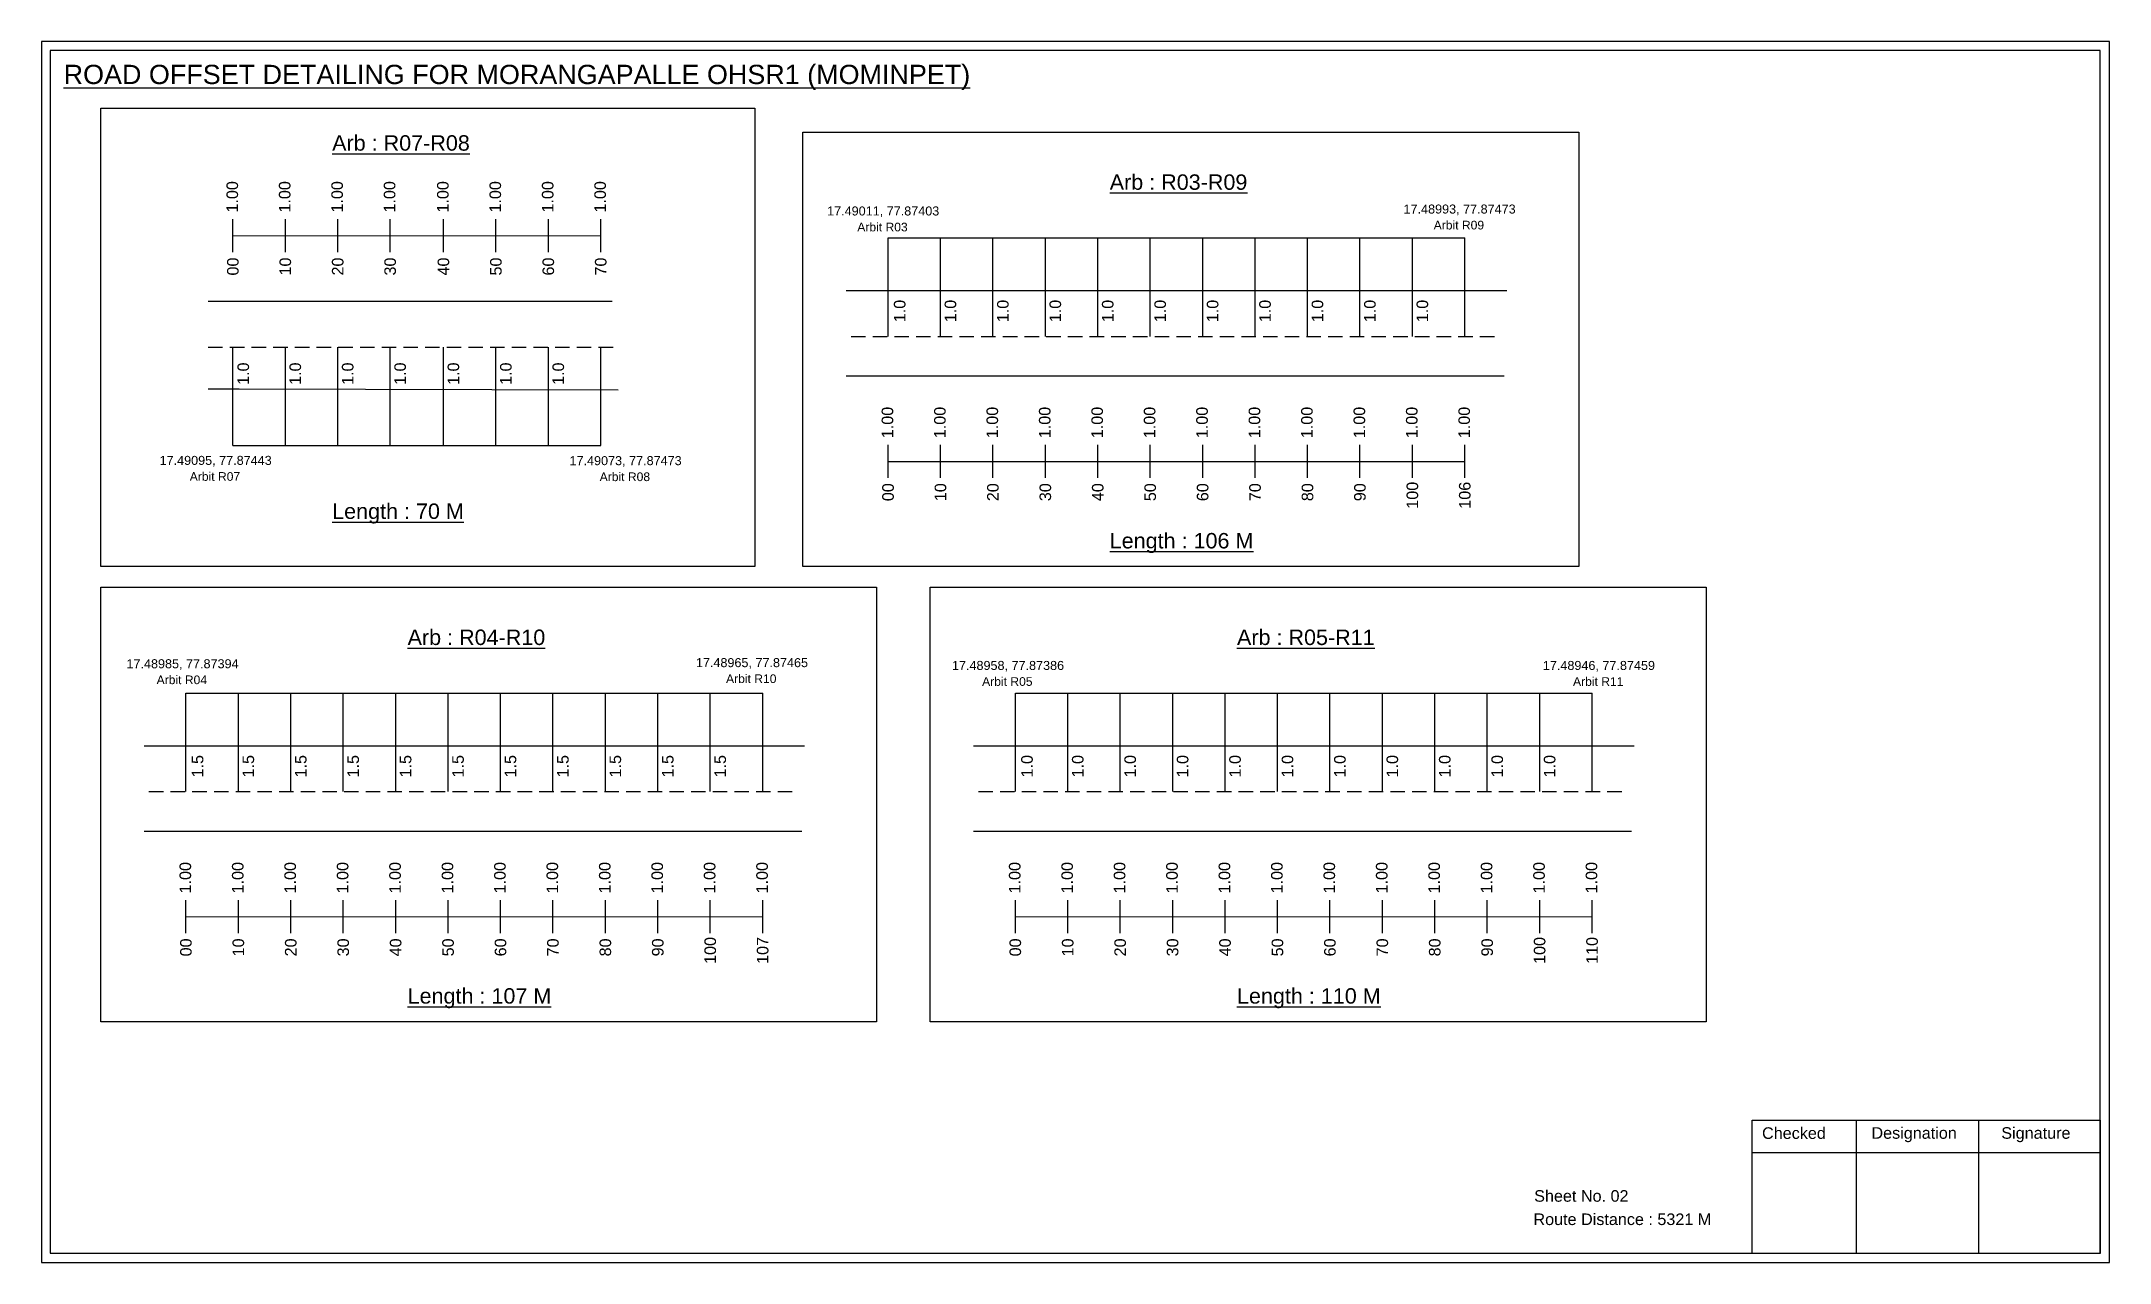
# Model space of a CAD drawing. Header units: inches. Extents: x 857 to 9621, y 2149 to 3662.
# Drawn here: x 5036 to 5572, y 3194 to 3511 of the extents above; entities that cross this region are included whole.
import ezdxf

# ---------------------------------------------------------------- set-up
doc = ezdxf.new("R2010")
doc.units = ezdxf.units.IN
doc.header["$MEASUREMENT"] = 0
doc.linetypes.add('DASHED2', pattern=[0.375, 0.25, -0.125])
doc.layers.add('PDF_Geometry', color=7, linetype='Continuous')
doc.layers.add('PDF_Text', color=5, linetype='Continuous')
doc.styles.add('PDF Arial', font='arial.ttf')
doc.styles.get("Standard").update_dxf_attribs({"font": 'arial.ttf'})

msp = doc.modelspace()

# ---------------------------------------------------------------- texts
at = {"color": 242, "true_color": 0xcd2027}
for s, height, p in [('%%UROAD OFFSET DETAILING FOR MORANGAPALLE OHSR1 (MOMINPET)', 5, (5041.38, 3499.59)), ('%%UArb : R07-R08', 4, (5111.03, 3482.32)), ('%%UArb : R03-R09', 4, (5312.71, 3472.17)), ('%%ULength : 70 M', 4, (5111.03, 3386.82)), ('%%ULength : 106 M', 4, (5312.71, 3379.17)), ('%%UArb : R04-R10', 4, (5130.6, 3354.12)), ('%%UArb : R05-R11', 4, (5345.73, 3354.12)), ('%%ULength : 107 M', 4, (5130.6, 3261.12)), ('%%ULength : 110 M', 4, (5345.73, 3261.12))]:
    msp.add_text(s, height=height, dxfattribs=at).set_placement(p)
at = {"color": 217, "true_color": 0x93278f}
for s, p in [('1.00', (5086.62, 3466.26)), ('1.00', (5100.22, 3466.26)), ('1.00', (5113.82, 3466.26)), ('1.00', (5127.42, 3466.26)), ('1.00', (5141.24, 3466.26)), ('1.00', (5154.84, 3466.26)), ('1.00', (5168.44, 3466.26)), ('1.00', (5182.04, 3466.26)), ('00', (5086.77, 3449.94)), ('10', (5100.37, 3449.94)), ('20', (5113.97, 3449.94)), ('30', (5127.57, 3449.94)), ('40', (5141.39, 3449.94)), ('50', (5154.99, 3449.94)), ('60', (5168.59, 3449.94)), ('70', (5182.19, 3449.94)), ('1.00', (5256.56, 3407.74)), ('1.00', (5270.16, 3407.74)), ('1.00', (5283.76, 3407.74)), ('1.00', (5297.36, 3407.74)), ('1.00', (5310.96, 3407.74)), ('1.00', (5324.56, 3407.74)), ('1.00', (5338.16, 3407.74)), ('1.00', (5351.76, 3407.74)), ('1.00', (5365.36, 3407.74)), ('1.00', (5378.96, 3407.74)), ('1.00', (5392.56, 3407.74)), ('1.00', (5406.16, 3407.74)), ('00', (5256.71, 3391.42)), ('10', (5270.31, 3391.42)), ('20', (5283.91, 3391.42)), ('30', (5297.51, 3391.42)), ('40', (5311.11, 3391.42)), ('50', (5324.71, 3391.42)), ('60', (5338.31, 3391.42)), ('70', (5351.91, 3391.42)), ('80', (5365.51, 3391.42)), ('90', (5379.11, 3391.42)), ('100', (5392.71, 3389.46)), ('106', (5406.31, 3389.46)), ('1.00', (5074.44, 3289.69)), ('1.00', (5088.04, 3289.69)), ('1.00', (5101.64, 3289.69)), ('1.00', (5115.24, 3289.69)), ('1.00', (5128.84, 3289.69)), ('1.00', (5142.44, 3289.69)), ('1.00', (5156.04, 3289.69)), ('1.00', (5169.64, 3289.69)), ('1.00', (5183.24, 3289.69)), ('1.00', (5196.84, 3289.69)), ('1.00', (5210.44, 3289.69)), ('1.00', (5224.04, 3289.69)), ('1.00', (5289.57, 3289.69)), ('1.00', (5303.17, 3289.69)), ('1.00', (5316.77, 3289.69)), ('1.00', (5330.37, 3289.69)), ('1.00', (5343.97, 3289.69)), ('1.00', (5357.57, 3289.69)), ('1.00', (5371.17, 3289.69)), ('1.00', (5384.77, 3289.69)), ('1.00', (5398.37, 3289.69)), ('1.00', (5411.97, 3289.69)), ('1.00', (5425.57, 3289.69)), ('1.00', (5439.17, 3289.69)), ('00', (5074.59, 3273.37)), ('10', (5088.19, 3273.37)), ('20', (5101.79, 3273.37)), ('30', (5115.39, 3273.37)), ('40', (5128.99, 3273.37)), ('50', (5142.59, 3273.37)), ('60', (5156.19, 3273.37)), ('70', (5169.79, 3273.37)), ('80', (5183.39, 3273.37)), ('90', (5196.99, 3273.37)), ('100', (5210.59, 3271.41)), ('107', (5224.19, 3271.41)), ('00', (5289.72, 3273.37)), ('10', (5303.32, 3273.37)), ('20', (5316.92, 3273.37)), ('30', (5330.52, 3273.37)), ('40', (5344.12, 3273.37)), ('50', (5357.72, 3273.37)), ('60', (5371.32, 3273.37)), ('70', (5384.92, 3273.37)), ('80', (5398.52, 3273.37)), ('90', (5412.12, 3273.37)), ('100', (5425.72, 3271.41)), ('110', (5439.32, 3271.41))]:
    msp.add_text(s, height=3, rotation=90, dxfattribs=at).set_placement(p)
at = {"color": 5}
for s, height, p in [('17.49011, 77.87403', 2.34, (5239.42, 3465.51)), ('17.48993, 77.87473', 2.34, (5388.93, 3466.01)), ('Arbit R03', 2.246, (5247.24, 3461.39)), ('Arbit R09', 2.246, (5396.75, 3461.89)), ('17.49095, 77.87443', 2.34, (5066.27, 3400.83)), ('17.49073, 77.87473', 2.34, (5172.6, 3400.76)), ('Arbit R07', 2.246, (5074.09, 3396.7)), ('Arbit R08', 2.246, (5180.42, 3396.63)), ('17.48985, 77.87394', 2.34, (5057.68, 3348.09)), ('17.48965, 77.87465', 2.34, (5205.38, 3348.38)), ('17.48958, 77.87386', 2.34, (5271.8, 3347.65)), ('17.48946, 77.87459', 2.34, (5425.07, 3347.65)), ('Arbit R04', 2.246, (5065.5, 3343.97)), ('Arbit R10', 2.246, (5213.2, 3344.26)), ('Arbit R05', 2.246, (5279.62, 3343.53)), ('Arbit R11', 2.246, (5432.89, 3343.53))]:
    msp.add_text(s, height=height, dxfattribs=at).set_placement(p)
for s, p in [('1.0', (5259.74, 3437.82)), ('1.0', (5272.9, 3437.82)), ('1.0', (5286.5, 3437.82)), ('1.0', (5300.1, 3437.82)), ('1.0', (5313.7, 3437.82)), ('1.0', (5327.3, 3437.82)), ('1.0', (5340.9, 3437.82)), ('1.0', (5354.5, 3437.82)), ('1.0', (5368.1, 3437.82)), ('1.0', (5381.7, 3437.82)), ('1.0', (5395.3, 3437.82)), ('1.0', (5089.47, 3421.56)), ('1.0', (5102.96, 3421.56)), ('1.0', (5116.56, 3421.56)), ('1.0', (5130.16, 3421.56)), ('1.0', (5143.98, 3421.56)), ('1.0', (5157.58, 3421.56)), ('1.0', (5171.18, 3421.56)), ('1.5', (5077.62, 3319.77)), ('1.5', (5090.78, 3319.77)), ('1.5', (5104.38, 3319.77)), ('1.5', (5117.98, 3319.77)), ('1.5', (5131.58, 3319.77)), ('1.5', (5145.18, 3319.77)), ('1.5', (5158.78, 3319.77)), ('1.5', (5172.38, 3319.77)), ('1.5', (5185.98, 3319.77)), ('1.5', (5199.58, 3319.77)), ('1.5', (5213.18, 3319.77)), ('1.0', (5292.76, 3319.77)), ('1.0', (5305.92, 3319.77)), ('1.0', (5319.52, 3319.77)), ('1.0', (5333.12, 3319.77)), ('1.0', (5346.72, 3319.77)), ('1.0', (5360.32, 3319.77)), ('1.0', (5373.92, 3319.77)), ('1.0', (5387.52, 3319.77)), ('1.0', (5401.12, 3319.77)), ('1.0', (5414.72, 3319.77)), ('1.0', (5428.32, 3319.77))]:
    msp.add_text(s, height=3, rotation=90).set_placement(p)
for s, p in [('Sheet No. 02', (5422.82, 3209.75)), ('Route Distance : 5321 M', (5422.63, 3203.7))]:
    msp.add_text(s, height=3).set_placement(p)
at = {"layer": 'PDF_Text', "color": 7, "attachment_point": 7, "style": 'PDF Arial'}
for s, insert, char_height in [('Checked', (5481.92, 3226), 3.001), ('Designation', (5510.3, 3225.17), 3.0006), ('Signature', (5543.98, 3225.17), 3.001)]:
    msp.add_mtext(s, dxfattribs=dict(at, insert=insert, char_height=char_height))

# ---------------------------------------------------------------- linework, layer by layer
at = {"color": 217, "true_color": 0x93278f}
for p, q in [((5085.29, 3455.97), (5085.29, 3464.52)), ((5085.29, 3460.24), (5180.71, 3460.3)), ((5098.89, 3455.97), (5098.89, 3464.52)), ((5112.49, 3455.97), (5112.49, 3464.52)), ((5126.09, 3455.97), (5126.09, 3464.52)), ((5139.91, 3455.97), (5139.91, 3464.52)), ((5153.51, 3455.97), (5153.51, 3464.52)), ((5167.11, 3455.97), (5167.11, 3464.52)), ((5180.71, 3455.97), (5180.71, 3464.52)), ((5255.23, 3397.44), (5255.23, 3406)), ((5255.23, 3401.71), (5404.83, 3401.74)), ((5268.83, 3397.44), (5268.83, 3406)), ((5282.43, 3397.44), (5282.43, 3406)), ((5296.03, 3397.44), (5296.03, 3406)), ((5309.63, 3397.44), (5309.63, 3406)), ((5323.23, 3397.44), (5323.23, 3406)), ((5336.83, 3397.44), (5336.83, 3406)), ((5350.43, 3397.44), (5350.43, 3406)), ((5364.03, 3397.44), (5364.03, 3406)), ((5377.63, 3397.44), (5377.63, 3406)), ((5391.23, 3397.44), (5391.23, 3406)), ((5404.83, 3397.44), (5404.83, 3406)), ((5073.11, 3279.39), (5073.11, 3287.95)), ((5073.11, 3283.66), (5222.71, 3283.69)), ((5086.71, 3279.39), (5086.71, 3287.95)), ((5100.31, 3279.39), (5100.31, 3287.95)), ((5113.91, 3279.39), (5113.91, 3287.95)), ((5127.51, 3279.39), (5127.51, 3287.95)), ((5141.11, 3279.39), (5141.11, 3287.95)), ((5154.71, 3279.39), (5154.71, 3287.95)), ((5168.31, 3279.39), (5168.31, 3287.95)), ((5181.91, 3279.39), (5181.91, 3287.95)), ((5195.51, 3279.39), (5195.51, 3287.95)), ((5209.11, 3279.39), (5209.11, 3287.95)), ((5222.71, 3279.39), (5222.71, 3287.95)), ((5288.25, 3279.39), (5288.25, 3287.95)), ((5288.25, 3283.66), (5437.85, 3283.69)), ((5301.85, 3279.39), (5301.85, 3287.95)), ((5315.45, 3279.39), (5315.45, 3287.95)), ((5329.05, 3279.39), (5329.05, 3287.95)), ((5342.65, 3279.39), (5342.65, 3287.95)), ((5356.25, 3279.39), (5356.25, 3287.95)), ((5369.85, 3279.39), (5369.85, 3287.95)), ((5383.45, 3279.39), (5383.45, 3287.95)), ((5397.05, 3279.39), (5397.05, 3287.95)), ((5410.65, 3279.39), (5410.65, 3287.95)), ((5424.25, 3279.39), (5424.25, 3287.95)), ((5437.85, 3279.39), (5437.85, 3287.95))]:
    msp.add_line(p, q, dxfattribs=at)
at = {"color": 5}
for p, q in [((5255.23, 3459.68), (5404.83, 3459.68)), ((5085.29, 3405.82), (5180.71, 3405.82)), ((5073.11, 3341.63), (5222.71, 3341.63)), ((5288.25, 3341.63), (5437.85, 3341.63))]:
    msp.add_line(p, q, dxfattribs=at)
for p, q in [((5255.23, 3434.14), (5255.23, 3459.68)), ((5268.83, 3434.14), (5268.83, 3459.68)), ((5282.43, 3434.14), (5282.43, 3459.68)), ((5296.03, 3434.14), (5296.03, 3459.68)), ((5309.63, 3434.14), (5309.63, 3459.68)), ((5323.23, 3434.14), (5323.23, 3459.68)), ((5336.83, 3434.14), (5336.83, 3459.68)), ((5350.43, 3434.14), (5350.43, 3459.68)), ((5364.03, 3434.14), (5364.03, 3459.68)), ((5377.63, 3434.14), (5377.63, 3459.68)), ((5391.23, 3434.14), (5391.23, 3459.68)), ((5404.83, 3434.14), (5404.83, 3459.68)), ((5244.36, 3446.02), (5415.71, 3446.02)), ((5183.62, 3443.24), (5078.88, 3443.24)), ((5085.29, 3405.82), (5085.29, 3431.36)), ((5098.89, 3405.82), (5098.89, 3431.36)), ((5112.49, 3405.82), (5112.49, 3431.36)), ((5126.09, 3405.82), (5126.09, 3431.36)), ((5139.91, 3405.82), (5139.91, 3431.36)), ((5153.51, 3405.82), (5153.51, 3431.36)), ((5167.11, 3405.82), (5167.11, 3431.36)), ((5180.71, 3405.82), (5180.71, 3431.36)), ((5415.02, 3423.84), (5244.36, 3423.84)), ((5078.88, 3420.56), (5086.94, 3420.56)), ((5086.94, 3420.56), (5185.25, 3420.29)), ((5073.11, 3316.09), (5073.11, 3341.63)), ((5086.71, 3316.09), (5086.71, 3341.63)), ((5100.31, 3316.09), (5100.31, 3341.63)), ((5113.91, 3316.09), (5113.91, 3341.63)), ((5127.51, 3316.09), (5127.51, 3341.63)), ((5141.11, 3316.09), (5141.11, 3341.63)), ((5154.71, 3316.09), (5154.71, 3341.63)), ((5168.31, 3316.09), (5168.31, 3341.63)), ((5181.91, 3316.09), (5181.91, 3341.63)), ((5195.51, 3316.09), (5195.51, 3341.63)), ((5209.11, 3316.09), (5209.11, 3341.63)), ((5222.71, 3316.09), (5222.71, 3341.63)), ((5288.25, 3316.09), (5288.25, 3341.63)), ((5301.85, 3316.09), (5301.85, 3341.63)), ((5315.45, 3316.09), (5315.45, 3341.63)), ((5329.05, 3316.09), (5329.05, 3341.63)), ((5342.65, 3316.09), (5342.65, 3341.63)), ((5356.25, 3316.09), (5356.25, 3341.63)), ((5369.85, 3316.09), (5369.85, 3341.63)), ((5383.45, 3316.09), (5383.45, 3341.63)), ((5397.05, 3316.09), (5397.05, 3341.63)), ((5410.65, 3316.09), (5410.65, 3341.63)), ((5424.25, 3316.09), (5424.25, 3341.63)), ((5437.85, 3316.09), (5437.85, 3341.63)), ((5062.24, 3327.98), (5233.59, 3327.98)), ((5277.37, 3327.98), (5448.73, 3327.98)), ((5232.9, 3305.79), (5062.24, 3305.79)), ((5448.04, 3305.79), (5277.37, 3305.79))]:
    msp.add_line(p, q)
at = {"linetype": 'DASHED2', "ltscale": 15}
for p, q in [((5245.63, 3434.14), (5413.23, 3434.14)), ((5078.88, 3431.36), (5184.27, 3431.36)), ((5063.51, 3316.09), (5231.11, 3316.09)), ((5278.64, 3316.09), (5446.24, 3316.09))]:
    msp.add_line(p, q, dxfattribs=at)
for points in [[(5051.02, 3493.3), (5220.63, 3493.3), (5220.63, 3374.48), (5051.02, 3374.48)], [(5233.14, 3487.16), (5434.38, 3487.16), (5434.38, 3374.48), (5233.14, 3374.48)], [(5051.02, 3369.11), (5252.26, 3369.11), (5252.26, 3256.43), (5051.02, 3256.43)], [(5266.15, 3369.11), (5467.39, 3369.11), (5467.39, 3256.43), (5266.15, 3256.43)]]:
    msp.add_lwpolyline(points, close=True)
at = {"layer": 'PDF_Geometry'}
for points in [[(5035.61, 3510.66), (5035.61, 3193.95), (5572.08, 3193.95), (5572.08, 3510.66)], [(5037.93, 3508.34), (5037.93, 3196.37), (5569.66, 3196.37), (5569.66, 3508.34)]]:
    msp.add_lwpolyline(points, close=True, dxfattribs=at)
at = {"layer": 'PDF_Geometry', "color": 242, "true_color": 0xcc1f26}
msp.add_lwpolyline([(5569.66, 3196.28), (5479.32, 3196.28), (5479.32, 3230.89), (5569.66, 3230.89)], close=True, dxfattribs=at)
for points in [[(5506.3, 3230.89), (5506.3, 3196.28)], [(5538.03, 3230.89), (5538.03, 3196.28)], [(5479.32, 3222.52), (5569.66, 3222.52)]]:
    msp.add_lwpolyline(points, dxfattribs=at)

msp.set_redraw_order([(e.dxf.handle, doc.entitydb.next_handle()) for e in msp.query("TEXT MTEXT ATTDEF DIMENSION ARC_DIMENSION")])  # texts and dimensions are drawn at this point

doc.saveas('drawing.dxf')
